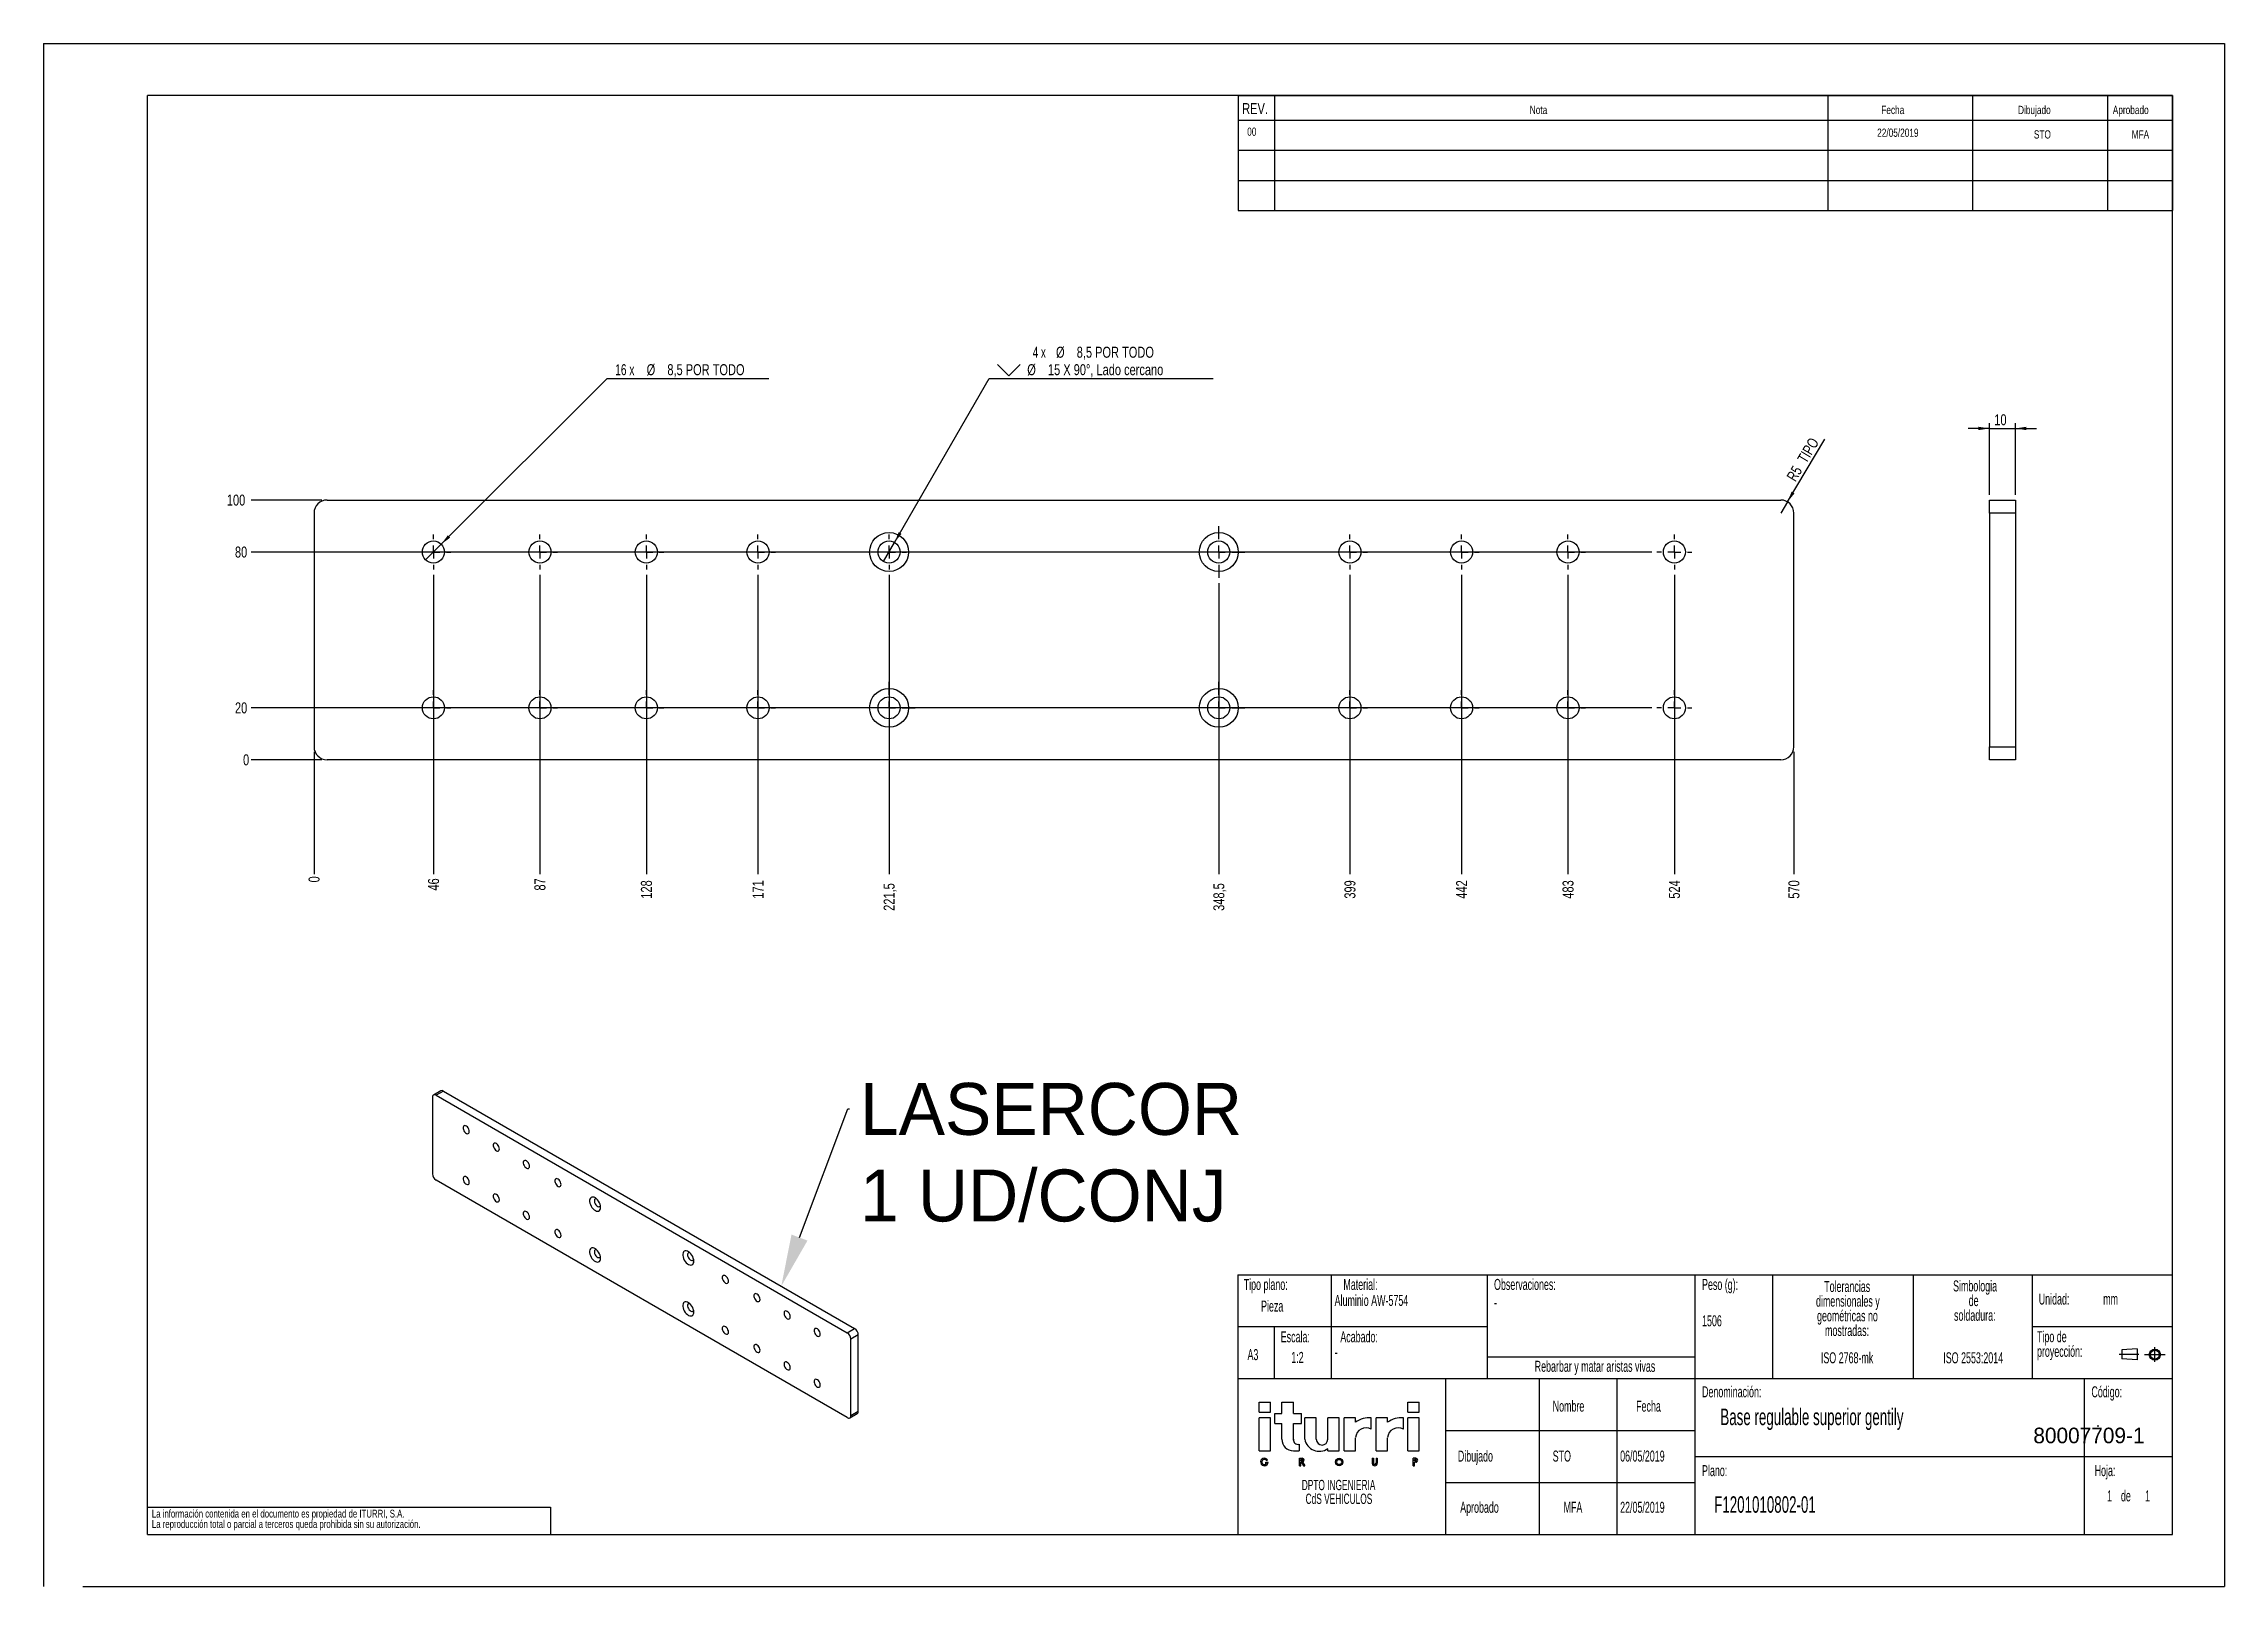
# Model space of a CAD drawing. Extents: x 0 to 1053, y 0 to 297.
# Drawn here: x 0 to 420, y 0 to 297 of the extents above; entities that cross this region are included whole.
import ezdxf
from ezdxf import colors
from ezdxf.entities.mleader import LeaderData, LeaderLine
from ezdxf.math import Vec2, Vec3

# ---------------------------------------------------------------- set-up
doc = ezdxf.new("R2010")
doc.units = 0
doc.linetypes.add('SLD-CENTRADA-TRAZOS-LARGOS', pattern=[19.05, 15.24, -1.27, 1.27, -1.27])
doc.linetypes.add('SLD-CONTINUA', pattern=[0])
doc.layers.get('0').update_dxf_attribs({"linetype": 'CONTINUOUS'})
doc.layers.add('FORMATO', color=7, linetype='SLD-CONTINUA')
doc.layers.add('SLD-0', color=179, linetype='SLD-CONTINUA')
doc.styles.add('SLDTEXTSTYLE0', font='TXT', dxfattribs={"width": 0.605})
doc.styles.add('SLDTEXTSTYLE1', font='TXT', dxfattribs={"width": 0.75})
doc.styles.add('SLDTEXTSTYLE2', font='TXT', dxfattribs={"width": 0.666667})
doc.styles.add('SLDTEXTSTYLE3', font='TXT', dxfattribs={"width": 0.6875})
doc.dimstyles.new('SLDDIMSTYLE0', dxfattribs={"dimtxt": 2.116667, "dimasz": 2.116667, "dimexe": 0, "dimexo": 0.0625, "dimgap": 0.529167, "dimtad": 0, "dimtih": 1, "dimtoh": 1, "dimdec": 0, "dimlfac": 2, "dimrnd": 1e-09, "dimdsep": 46, "dimtxsty": 'SLDTEXTSTYLE1', "dimblk1": 'NONE', "dimblk2": 'NONE', "dimsah": 1, "dimcen": 0.09, "dimadec": 0, "dimazin": 0, "dimtfac": 1, "dimtdec": 0, "dimtofl": 0, "dimtmove": 0, "dimatfit": 3, "dimldrblk": 'NONE', "dimfxl": 0, "dimtolj": 1, "dimtzin": 12, "dimarcsym": 0})
doc.dimstyles.new('SLDDIMSTYLE1', dxfattribs={"dimtxt": 2.116667, "dimasz": 2.116667, "dimexe": 0, "dimexo": 0.0625, "dimgap": 0.529167, "dimtad": 0, "dimtih": 1, "dimtoh": 1, "dimdec": 1, "dimlfac": 2, "dimrnd": 1e-09, "dimzin": 12, "dimdsep": 46, "dimtxsty": 'SLDTEXTSTYLE1', "dimblk1": 'NONE', "dimblk2": 'NONE', "dimsah": 1, "dimcen": 0.09, "dimadec": 0, "dimazin": 0, "dimtfac": 1, "dimtdec": 1, "dimtofl": 0, "dimtmove": 0, "dimatfit": 3, "dimldrblk": 'NONE', "dimfxl": 0, "dimtolj": 1, "dimtzin": 12, "dimarcsym": 0})
doc.dimstyles.new('SLDDIMSTYLE2', dxfattribs={"dimtxt": 2.116667, "dimasz": 2.116667, "dimexe": 0, "dimexo": 0.0625, "dimgap": 0.529167, "dimtad": 1, "dimdec": 1, "dimlfac": 2, "dimrnd": 1e-09, "dimzin": 12, "dimdsep": 46, "dimtxsty": 'SLDTEXTSTYLE1', "dimsah": 1, "dimcen": 0, "dimadec": 0, "dimazin": 0, "dimtfac": 1, "dimtdec": 1, "dimtofl": 0, "dimtmove": 0, "dimatfit": 3, "dimfxl": 0, "dimtolj": 1, "dimtzin": 12, "dimarcsym": 0})
doc.dimstyles.new('SLDDIMSTYLE3', dxfattribs={"dimtxt": 2.116667, "dimasz": 2.116667, "dimexe": 0, "dimexo": 0.0625, "dimgap": 0.529167, "dimtad": 0, "dimtih": 1, "dimtoh": 1, "dimdec": 1, "dimlfac": 2, "dimrnd": 1e-09, "dimzin": 12, "dimdsep": 46, "dimtxsty": 'SLDTEXTSTYLE1', "dimblk1": 'NONE', "dimsah": 1, "dimcen": 0, "dimadec": 0, "dimazin": 0, "dimtfac": 1, "dimtdec": 1, "dimtmove": 0, "dimatfit": 3, "dimldrblk": 'NONE', "dimfxl": 0, "dimtolj": 1, "dimtzin": 12, "dimarcsym": 0})
doc.dimstyles.new('SLDDIMSTYLE4', dxfattribs={"dimtxt": 2.116667, "dimasz": 2.116667, "dimexe": 0, "dimexo": 0.0625, "dimgap": 0.529167, "dimtad": 1, "dimdec": 1, "dimlfac": 2, "dimrnd": 1e-09, "dimzin": 12, "dimdsep": 46, "dimtxsty": 'SLDTEXTSTYLE1', "dimsah": 1, "dimcen": 0.09, "dimadec": 0, "dimazin": 0, "dimtfac": 1, "dimtdec": 1, "dimtmove": 0, "dimatfit": 0, "dimfxl": 0, "dimtolj": 1, "dimtzin": 12, "dimarcsym": 0})

msp = doc.modelspace()

# ---------------------------------------------------------------- texts
at = {"insert": (383.205, 30.551), "char_height": 3, "attachment_point": 1}
msp.add_mtext_dynamic_manual_height_columns('80007709-1', width=197.05927, gutter_width=175, heights=[0], dxfattribs=at)
at = {"layer": 'FORMATO', "style": 'SLDTEXTSTYLE1'}
for s, insert, char_height, attachment_point in [('REV.', (230.836, 285.552), 2.1167, 1), ('Nota', (286.224, 285.026), 1.5875, 1), ('Fecha', (353.926, 285.026), 1.5875, 1), ('Dibujado', (380.261, 285.026), 1.5875, 1), ('Aprobado', (398.51, 285.026), 1.5875, 1), ('00', (232.685, 280.842), 1.5875, 2), ('22/05/2019', (357.114, 280.647), 1.5875, 2), ('STO', (384.949, 280.321), 1.5875, 2), ('MFA', (403.824, 280.321), 1.5875, 2)]:
    msp.add_mtext(s, dxfattribs=dict(at, insert=insert, char_height=char_height, attachment_point=attachment_point))
at = {"layer": 'SLD-0', "style": 'SLDTEXTSTYLE0'}
for s, insert, char_height, attachment_point in [('Tipo plano:', (231.129, 59.181), 2.11667, 1), ('Tipo plano:', (231.129, 59.181), 2.11667, 1), ('Material:', (250.33, 59.181), 2.1167, 1), ('Material:', (250.33, 59.181), 2.1167, 1), ('Observaciones:', (279.339, 59.181), 2.11667, 1), ('Observaciones:', (279.339, 59.181), 2.11667, 1), ('Peso (g):', (319.403, 59.181), 2.1167, 1), ('Peso (g):', (319.403, 59.181), 2.1167, 1), ('Pieza', (234.473, 55.019), 2.1167, 1), ('Pieza', (234.473, 55.019), 2.1167, 1), ('Aluminio AW-5754', (248.635, 56.106), 2.11667, 1), ('Aluminio AW-5754', (248.635, 56.106), 2.11667, 1), ('Unidad:', (384.246, 56.371), 2.1167, 1), ('Unidad:', (384.246, 56.371), 2.1167, 1), ('mm', (396.662, 56.371), 2.1167, 1), ('mm', (396.662, 56.371), 2.1167, 1), ('-', (279.339, 55.718), 2.117, 1), ('-', (279.339, 55.718), 2.117, 1), ('1506', (319.403, 52.181), 2.1167, 1), ('1506', (319.403, 52.181), 2.1167, 1), ('Escala:', (238.263, 49.101), 2.1167, 1), ('Escala:', (238.263, 49.101), 2.1167, 1), ('Acabado:', (249.738, 49.101), 2.1167, 1), ('Acabado:', (249.738, 49.101), 2.1167, 1), ('A3', (231.859, 45.674), 2.1167, 1), ('A3', (231.859, 45.674), 2.1167, 1), ('1:2', (240.29, 45.135), 2.1167, 1), ('1:2', (240.29, 45.135), 2.1167, 1), ('-', (248.635, 46.176), 2.117, 1), ('-', (248.635, 46.176), 2.117, 1), ('Rebarbar y matar aristas vivas', (298.785, 43.424), 2.11667, 2), ('Rebarbar y matar aristas vivas', (298.785, 43.424), 2.11667, 2), ('ISO 2768-mk', (347.337, 45.06), 2.11667, 2), ('ISO 2768-mk', (347.337, 45.06), 2.11667, 2), ('ISO 2553:2014', (371.625, 45.06), 2.11667, 2), ('ISO 2553:2014', (371.625, 45.06), 2.11667, 2), ('Denominación:', (319.403, 38.514), 2.11667, 1), ('Denominación:', (319.403, 38.514), 2.11667, 1), ('Código:', (394.398, 38.514), 2.1167, 1), ('Código:', (394.398, 38.514), 2.1167, 1), ('Nombre', (290.638, 35.755), 2.1167, 1), ('Nombre', (290.638, 35.755), 2.1167, 1), ('Fecha', (306.708, 35.755), 2.1167, 1), ('Fecha', (306.708, 35.755), 2.1167, 1), ('Base regulable superior gentily', (322.93, 34.217), 3.175, 1), ('Base regulable superior gentily', (322.93, 34.217), 3.175, 1), ('-', (395.38, 32.193), 2.117, 1), ('-', (395.38, 32.193), 2.117, 1), ('Dibujado', (272.373, 26.14), 2.1167, 1), ('Dibujado', (272.373, 26.14), 2.1167, 1), ('STO', (290.638, 26.14), 2.1167, 1), ('06/05/2019', (303.629, 26.14), 2.1167, 1), ('Plano:', (319.403, 23.338), 2.1167, 1), ('Plano:', (319.403, 23.338), 2.1167, 1), ('Hoja:', (395.014, 23.338), 2.1167, 1), ('Hoja:', (395.014, 23.338), 2.1167, 1), ('F1201010802-01', (321.739, 17.347), 3.175, 1), ('F1201010802-01', (321.739, 17.347), 3.175, 1), ('1', (397.413, 18.475), 2.117, 1), ('1', (397.413, 18.475), 2.117, 1), ('1', (397.413, 18.475), 2.117, 1), ('1', (397.413, 18.475), 2.117, 1), ('de', (400.078, 18.475), 2.1167, 1), ('de', (400.078, 18.475), 2.1167, 1), ('de', (400.078, 18.475), 2.1167, 1), ('de', (400.078, 18.475), 2.1167, 1), ('1', (404.731, 18.475), 2.117, 1), ('1', (404.731, 18.475), 2.117, 1), ('1', (404.731, 18.475), 2.117, 1), ('1', (404.731, 18.475), 2.117, 1), ('Aprobado', (272.825, 16.282), 2.1167, 1), ('Aprobado', (272.825, 16.282), 2.1167, 1), ('MFA', (292.735, 16.282), 2.1167, 1), ('22/05/2019', (303.629, 16.282), 2.1167, 1)]:
    msp.add_mtext(s, dxfattribs=dict(at, insert=insert, char_height=char_height, attachment_point=attachment_point))

# ---------------------------------------------------------------- blocks, each defined once
blk = doc.blocks.new('BLOQUE3')
at = {"color": 7, "linetype": 'SLD-CENTRADA-TRAZOS-LARGOS'}
for p, q in [((397.92, 130.06), (394.8, 130.06)), ((398.88, 130.02), (402.16, 130.02)), ((400.52, 128.85), (400.52, 131.19))]:
    blk.add_line(p, q, dxfattribs=at)
at = {"color": 7, "linetype": 'SLD-CONTINUA'}
for p, q in [((397.68, 130.95), (395.23, 130.77)), ((395.23, 130.77), (395.23, 129.34)), ((397.68, 130.95), (397.68, 129.16)), ((397.68, 129.16), (395.23, 129.34))]:
    blk.add_line(p, q, dxfattribs=at)
for radius in [0.892, 0.713]:
    blk.add_circle((400.52, 130.02), radius, dxfattribs=at)
blk = doc.blocks.new('SW_NOTE_0')
at = {"color": 0, "linetype": 'Continuous', "char_height": 1.3229, "attachment_point": 2, "style": 'SLDTEXTSTYLE0'}
for s, insert in [('DPTO INGENIERIA', (7.83, 1.71)), ('CdS VEHICULOS', (7.88, -0.06))]:
    blk.add_mtext(s, dxfattribs=dict(at, insert=insert))
blk = doc.blocks.new('BLOQUE1')
at = {"layer": 'SLD-0'}
for p, q in [((0, 13.93), (1.47, 13.93)), ((0, 12.64), (0, 13.93)), ((0, 12.64), (1.47, 12.64)), ((0, 7.68), (0, 11.91)), ((1.47, 11.91), (0, 11.91)), ((1.47, 12.64), (1.47, 13.93)), ((1.47, 7.68), (1.47, 11.91)), ((2.02, 12.46), (2.94, 12.46)), ((2.02, 11.17), (2.02, 12.46)), ((2.94, 12.46), (2.94, 13.93)), ((2.94, 13.93), (4.41, 13.93)), ((4.41, 12.46), (4.41, 13.93)), ((4.41, 12.46), (5.45, 12.46)), ((5.45, 11.17), (5.45, 12.46)), ((5.88, 9.15), (5.88, 11.91)), ((7.35, 11.91), (5.88, 11.91)), ((7.35, 9.15), (7.35, 11.91)), ((10.29, 11.91), (8.82, 11.91)), ((8.82, 9.15), (8.82, 11.91)), ((10.29, 7.68), (10.29, 11.91)), ((10.92, 7.68), (10.92, 11.91)), ((12.39, 11.91), (10.92, 11.91)), ((12.39, 11.35), (12.39, 11.91)), ((14.41, 10.44), (14.41, 11.91)), ((15.04, 7.68), (15.04, 11.91)), ((16.51, 11.91), (15.04, 11.91)), ((16.51, 11.35), (16.51, 11.91)), ((18.53, 10.44), (18.53, 11.91)), ((19.1, 13.93), (20.57, 13.93)), ((19.1, 12.64), (19.1, 13.93)), ((19.1, 12.64), (20.57, 12.64)), ((19.1, 7.68), (19.1, 11.91)), ((20.57, 11.91), (19.1, 11.91)), ((20.57, 12.64), (20.57, 13.93)), ((20.57, 7.68), (20.57, 11.91)), ((2.02, 11.17), (2.94, 11.17)), ((2.94, 9.15), (2.94, 11.17)), ((4.41, 11.17), (5.45, 11.17)), ((4.41, 9.03), (4.41, 11.17)), ((12.39, 7.68), (12.39, 9.36)), ((16.51, 7.68), (16.51, 9.36)), ((0.88, 6.21), (1.16, 6.21)), ((0.88, 6.06), (0.88, 6.21)), ((0.88, 6.06), (0.96, 6.06)), ((0.9, 6.49), (1.1, 6.49)), ((5.19, 5.76), (5.19, 6.72)), ((5.19, 6.72), (5.55, 6.72)), ((5.19, 5.76), (5.35, 5.76)), ((5.35, 6.41), (5.35, 6.57)), ((5.35, 6.57), (5.55, 6.57)), ((5.35, 6.41), (5.55, 6.41)), ((5.35, 6.26), (5.41, 6.26)), ((5.35, 5.76), (5.35, 6.26)), ((5.41, 6.26), (5.69, 5.76)), ((5.59, 6.26), (5.87, 5.76)), ((5.69, 5.76), (5.87, 5.76)), ((8.82, 7.68), (8.82, 7.95)), ((14.53, 6.72), (14.53, 6.08)), ((14.53, 6.72), (14.68, 6.72)), ((14.68, 6.72), (14.68, 6.08)), ((15.02, 6.72), (15.02, 6.08)), ((15.02, 6.72), (15.17, 6.72)), ((15.17, 6.72), (15.17, 6.08)), ((20.12, 6.72), (19.78, 6.72)), ((19.78, 5.76), (19.78, 6.72)), ((19.78, 5.76), (19.78, 6.72)), ((19.78, 5.76), (19.94, 5.76)), ((19.94, 6.37), (19.94, 6.57)), ((20.12, 6.57), (19.94, 6.57)), ((20.12, 6.37), (19.94, 6.37)), ((20.12, 6.22), (19.94, 6.22)), ((19.94, 5.76), (19.94, 6.22))]:
    blk.add_line(p, q, dxfattribs=at)
at = {"layer": 'SLD-0', "linetype": 'SLD-CONTINUA'}
for p, q in [((5.15, 8.52), (5.15, 7.68)), ((0, 7.68), (1.47, 7.68)), ((4.41, 7.68), (5.15, 7.68)), ((8.82, 7.68), (10.29, 7.68)), ((10.92, 7.68), (12.39, 7.68)), ((15.04, 7.68), (16.51, 7.68)), ((19.1, 7.68), (20.57, 7.68))]:
    blk.add_line(p, q, dxfattribs=at)
at = {"layer": 'SLD-0'}
for radius in [0.482, 0.328]:
    blk.add_circle((10.29, 6.24), radius, dxfattribs=at)
at = {"layer": 'SLD-0', "linetype": 'SLD-CONTINUA'}
for centre, radius, start, end in [((14.17, 8.86), 3.06, 85.3992, 125.479), ((18.29, 8.86), 3.06, 85.3992, 125.479), ((13.73, 9.29), 1.34, 59.3496, 176.82), ((17.85, 9.29), 1.34, 59.3496, 176.82)]:
    blk.add_arc(centre, radius, start, end, dxfattribs=at)
at = {"layer": 'SLD-0'}
for centre, radius, start, end in [((4.41, 9.15), 1.47, 180, 270), ((5, 9.09), 0.593, 174.1878, 284.1512), ((7.74, 9.52), 1.9, 191.0739, 304.4906), ((8.09, 9.15), 0.735, 180, 0), ((0.68, 6.24), 0.482, 30.8678, 356.7364), ((0.68, 6.24), 0.328, 48.9815, 326.3369), ((5.55, 6.49), 0.233, 278.4773, 90), ((5.55, 6.49), 0.0787, 270, 90), ((14.85, 6.08), 0.322, 180, 0), ((14.85, 6.08), 0.167, 180, 0), ((20.12, 6.47), 0.253, 270, 90), ((20.12, 6.47), 0.0982, 270, 90)]:
    blk.add_arc(centre, radius, start, end, dxfattribs=at)
at = {"color": 7, "linetype": 'Continuous'}
blk.add_blockref('SW_NOTE_0', (2.38, 2.24), dxfattribs=at)
blk = doc.blocks.new('SW_NOTE_1')
at = {"layer": 'SLD-0', "color": 0, "attachment_point": 2, "style": 'SLDTEXTSTYLE0'}
for s, insert, char_height in [('dimensionales y', (7.54, -0.09), 2.1167), ('Tolerancias', (7.41, 2.73), 2.1167), ('geométricas no', (7.46, -2.92), 2.1167), ('mostradas:', (7.38, -5.74), 2.117)]:
    blk.add_mtext(s, dxfattribs=dict(at, insert=insert, char_height=char_height))
blk = doc.blocks.new('SW_NOTE_2')
at = {"layer": 'SLD-0', "color": 0, "attachment_point": 1, "style": 'SLDTEXTSTYLE0'}
for s, insert, char_height in [('Tipo de', (0, 2.73), 2.117), ('proyección:', (0, -0.09), 2.1167)]:
    blk.add_mtext(s, dxfattribs=dict(at, insert=insert, char_height=char_height))
blk = doc.blocks.new('SW_NOTE_3')
at = {"layer": 'SLD-0', "color": 0, "char_height": 2.117, "attachment_point": 2, "style": 'SLDTEXTSTYLE0'}
for s, insert in [('Simbologia', (7.11, 2.73)), ('de', (6.84, -0.09)), ('soldadura:', (7.06, -2.92))]:
    blk.add_mtext(s, dxfattribs=dict(at, insert=insert))
blk = doc.blocks.new('SW_NOTE_4')
at = {"layer": 'SLD-0', "color": 0, "char_height": 1.5, "attachment_point": 1, "style": 'SLDTEXTSTYLE1'}
for s, insert in [('La información contenida en el documento es propiedad de ITURRI, S.A.', (0, 1.93)), ('La reproducción total o parcial a terceros queda prohibida sin su autorización.', (0, -0.07))]:
    blk.add_mtext(s, dxfattribs=dict(at, insert=insert))
blk = doc.blocks.new('SW_NOTE_5')
at = {"layer": 'SLD-0', "color": 0, "attachment_point": 2, "style": 'SLDTEXTSTYLE0'}
for s, insert, char_height in [('dimensionales y', (7.54, -0.09), 2.1167), ('Tolerancias', (7.41, 2.73), 2.1167), ('geométricas no', (7.46, -2.92), 2.1167), ('mostradas:', (7.38, -5.74), 2.117)]:
    blk.add_mtext(s, dxfattribs=dict(at, insert=insert, char_height=char_height))
blk = doc.blocks.new('SW_NOTE_6')
at = {"layer": 'SLD-0', "color": 0, "attachment_point": 1, "style": 'SLDTEXTSTYLE0'}
for s, insert, char_height in [('Tipo de', (0, 2.73), 2.117), ('proyección:', (0, -0.09), 2.1167)]:
    blk.add_mtext(s, dxfattribs=dict(at, insert=insert, char_height=char_height))
blk = doc.blocks.new('SW_NOTE_7')
at = {"layer": 'SLD-0', "color": 0, "char_height": 2.117, "attachment_point": 2, "style": 'SLDTEXTSTYLE0'}
for s, insert in [('Simbologia', (7.11, 2.73)), ('de', (6.84, -0.09)), ('soldadura:', (7.06, -2.92))]:
    blk.add_mtext(s, dxfattribs=dict(at, insert=insert))
blk = doc.blocks.new('SW_NOTE_8')
at = {"layer": 'SLD-0', "color": 0, "char_height": 1.5, "attachment_point": 1, "style": 'SLDTEXTSTYLE1'}
for s, insert in [('La información contenida en el documento es propiedad de ITURRI, S.A.', (0, 1.93)), ('La reproducción total o parcial a terceros queda prohibida sin su autorización.', (0, -0.07))]:
    blk.add_mtext(s, dxfattribs=dict(at, insert=insert))
blk = doc.blocks.new('_D')
at = {"layer": 'FORMATO', "color": 7}
blk.add_line((53.58, 159.13), (39.98, 159.13), dxfattribs=at)
at = {"layer": 'FORMATO', "color": 7, "insert": (38.41, 160.18), "char_height": 2.12, "attachment_point": 1, "style": 'SLDTEXTSTYLE1'}
blk.add_mtext('0', dxfattribs=at)
blk = doc.blocks.new('_NONE')
blk = doc.blocks.new('_D_1')
at = {"layer": 'FORMATO', "color": 7}
blk.add_line((309.7, 169.13), (39.98, 169.13), dxfattribs=at)
at = {"layer": 'FORMATO', "color": 7, "insert": (36.85, 170.18), "char_height": 2.117, "attachment_point": 1, "style": 'SLDTEXTSTYLE1'}
blk.add_mtext('20', dxfattribs=at)
blk = doc.blocks.new('_D_2')
at = {"layer": 'FORMATO', "color": 7}
blk.add_line((309.7, 199.13), (39.98, 199.13), dxfattribs=at)
at = {"layer": 'FORMATO', "color": 7, "insert": (36.85, 200.18), "char_height": 2.117, "attachment_point": 1, "style": 'SLDTEXTSTYLE1'}
blk.add_mtext('80', dxfattribs=at)
blk = doc.blocks.new('_D_3')
at = {"layer": 'FORMATO', "color": 7}
blk.add_line((53.58, 209.13), (39.98, 209.13), dxfattribs=at)
at = {"layer": 'FORMATO', "color": 7, "insert": (35.29, 210.18), "char_height": 2.117, "attachment_point": 1, "style": 'SLDTEXTSTYLE1'}
blk.add_mtext('100', dxfattribs=at)
blk = doc.blocks.new('_D_4')
at = {"layer": 'FORMATO', "color": 7}
blk.add_line((52.08, 160.63), (52.08, 137.08), dxfattribs=at)
at = {"layer": 'FORMATO', "color": 7, "insert": (51.03, 135.52), "char_height": 2.12, "attachment_point": 1, "rotation": 90, "style": 'SLDTEXTSTYLE1'}
blk.add_mtext('0', dxfattribs=at)
blk = doc.blocks.new('_D_5')
at = {"layer": 'FORMATO', "color": 7}
blk.add_line((75.08, 194.76), (75.08, 137.08), dxfattribs=at)
at = {"layer": 'FORMATO', "color": 7, "insert": (74.03, 133.95), "char_height": 2.117, "attachment_point": 1, "rotation": 90, "style": 'SLDTEXTSTYLE1'}
blk.add_mtext('46', dxfattribs=at)
blk = doc.blocks.new('_D_6')
at = {"layer": 'FORMATO', "color": 7}
blk.add_line((95.58, 194.76), (95.58, 137.08), dxfattribs=at)
at = {"layer": 'FORMATO', "color": 7, "insert": (94.53, 133.95), "char_height": 2.117, "attachment_point": 1, "rotation": 90, "style": 'SLDTEXTSTYLE1'}
blk.add_mtext('87', dxfattribs=at)
blk = doc.blocks.new('_D_7')
at = {"layer": 'FORMATO', "color": 7}
blk.add_line((116.08, 194.76), (116.08, 137.08), dxfattribs=at)
at = {"layer": 'FORMATO', "color": 7, "insert": (115.03, 132.39), "char_height": 2.117, "attachment_point": 1, "rotation": 90, "style": 'SLDTEXTSTYLE1'}
blk.add_mtext('128', dxfattribs=at)
blk = doc.blocks.new('_D_8')
at = {"layer": 'FORMATO', "color": 7}
blk.add_line((137.58, 194.76), (137.58, 137.08), dxfattribs=at)
at = {"layer": 'FORMATO', "color": 7, "insert": (136.53, 132.39), "char_height": 2.117, "attachment_point": 1, "rotation": 90, "style": 'SLDTEXTSTYLE1'}
blk.add_mtext('171', dxfattribs=at)
blk = doc.blocks.new('_D_9')
at = {"layer": 'FORMATO', "color": 7}
blk.add_line((162.83, 194.76), (162.83, 137.08), dxfattribs=at)
at = {"layer": 'FORMATO', "color": 7, "insert": (161.78, 130.05), "char_height": 2.117, "attachment_point": 1, "rotation": 90, "style": 'SLDTEXTSTYLE1'}
blk.add_mtext('221,5', dxfattribs=at)
blk = doc.blocks.new('_D_10')
at = {"layer": 'FORMATO', "color": 7}
blk.add_line((226.33, 193.13), (226.33, 137.08), dxfattribs=at)
at = {"layer": 'FORMATO', "color": 7, "insert": (225.28, 130.05), "char_height": 2.117, "attachment_point": 1, "rotation": 90, "style": 'SLDTEXTSTYLE1'}
blk.add_mtext('348,5', dxfattribs=at)
blk = doc.blocks.new('_D_11')
at = {"layer": 'FORMATO', "color": 7}
blk.add_line((251.58, 194.76), (251.58, 137.08), dxfattribs=at)
at = {"layer": 'FORMATO', "color": 7, "insert": (250.53, 132.39), "char_height": 2.117, "attachment_point": 1, "rotation": 90, "style": 'SLDTEXTSTYLE1'}
blk.add_mtext('399', dxfattribs=at)
blk = doc.blocks.new('_D_12')
at = {"layer": 'FORMATO', "color": 7}
blk.add_line((273.08, 194.76), (273.08, 137.08), dxfattribs=at)
at = {"layer": 'FORMATO', "color": 7, "insert": (272.03, 132.39), "char_height": 2.117, "attachment_point": 1, "rotation": 90, "style": 'SLDTEXTSTYLE1'}
blk.add_mtext('442', dxfattribs=at)
blk = doc.blocks.new('_D_13')
at = {"layer": 'FORMATO', "color": 7}
blk.add_line((293.58, 194.76), (293.58, 137.08), dxfattribs=at)
at = {"layer": 'FORMATO', "color": 7, "insert": (292.53, 132.39), "char_height": 2.117, "attachment_point": 1, "rotation": 90, "style": 'SLDTEXTSTYLE1'}
blk.add_mtext('483', dxfattribs=at)
blk = doc.blocks.new('_D_14')
at = {"layer": 'FORMATO', "color": 7}
blk.add_line((314.08, 194.76), (314.08, 137.08), dxfattribs=at)
at = {"layer": 'FORMATO', "color": 7, "insert": (313.03, 132.39), "char_height": 2.117, "attachment_point": 1, "rotation": 90, "style": 'SLDTEXTSTYLE1'}
blk.add_mtext('524', dxfattribs=at)
blk = doc.blocks.new('_D_15')
at = {"layer": 'FORMATO', "color": 7}
blk.add_line((337.08, 160.63), (337.08, 137.08), dxfattribs=at)
at = {"layer": 'FORMATO', "color": 7, "insert": (336.03, 132.39), "char_height": 2.117, "attachment_point": 1, "rotation": 90, "style": 'SLDTEXTSTYLE1'}
blk.add_mtext('570', dxfattribs=at)
blk = doc.blocks.new('_D_16')
at = {"layer": 'FORMATO', "color": 7}
for q in [(343.04, 220.84), (334.58, 206.63)]:
    blk.add_line((335.86, 208.78), q, dxfattribs=at)
blk.add_solid([(335.86, 208.78), (337.22, 210.43), (336.66, 210.76)], dxfattribs=at)
at = {"layer": 'FORMATO', "color": 7, "char_height": 2.117, "attachment_point": 1, "rotation": 59.2384, "style": 'SLDTEXTSTYLE1'}
for s, insert in [('TIPO', (337.66, 217.11)), ('R5', (335.58, 213.61))]:
    blk.add_mtext(s, dxfattribs=dict(at, insert=insert))
blk = doc.blocks.new('SW_SYMBOL_HOLE_SINK')
at = {"layer": 'FORMATO', "color": 0}
for p, q in [((0, 875), (800, 75)), ((800, 75), (1600, 875))]:
    blk.add_line(p, q, dxfattribs=at)
blk = doc.blocks.new('_D_17')
at = {"layer": 'FORMATO'}
for p, q in [((163.89, 200.97), (182.13, 232.56)), ((182.13, 232.56), (225.26, 232.56)), ((161.77, 197.29), (163.89, 200.97))]:
    blk.add_line(p, q, dxfattribs=at)
blk.add_solid([(163.89, 200.97), (165.23, 202.64), (164.67, 202.97)], dxfattribs=at)
at = {"layer": 'FORMATO', "xscale": 0.0027037109375, "yscale": 0.0027037109375, "zscale": 0.0027037109375}
blk.add_blockref('SW_SYMBOL_HOLE_SINK', (183.72, 232.86), dxfattribs=at)
at = {"layer": 'FORMATO', "attachment_point": 1}
for s, insert, char_height, style in [('%%c', (189.44, 235.29), 2.117, 'SLDTEXTSTYLE1'), ('4 x', (190.5, 238.65), 2.117, 'SLDTEXTSTYLE2'), ('15 X 90°, Lado cercano', (193.43, 235.29), 2.1167, 'SLDTEXTSTYLE1'), ('%%c', (194.98, 238.65), 2.117, 'SLDTEXTSTYLE1'), ('8,5 POR TODO', (198.97, 238.65), 2.1167, 'SLDTEXTSTYLE1')]:
    blk.add_mtext(s, dxfattribs=dict(at, insert=insert, char_height=char_height, style=style))
blk = doc.blocks.new('_D_18')
at = {"layer": 'FORMATO'}
for p, q in [((76.58, 200.63), (108.51, 232.56)), ((108.51, 232.56), (139.64, 232.56)), ((73.58, 197.63), (76.58, 200.63))]:
    blk.add_line(p, q, dxfattribs=at)
blk.add_solid([(76.58, 200.63), (78.31, 201.9), (77.85, 202.36)], dxfattribs=at)
at = {"layer": 'FORMATO', "attachment_point": 1}
for s, insert, char_height, style in [('16 x', (110.1, 235.29), 2.117, 'SLDTEXTSTYLE3'), ('%%c', (116.14, 235.29), 2.117, 'SLDTEXTSTYLE1'), ('8,5 POR TODO', (120.13, 235.29), 2.1167, 'SLDTEXTSTYLE1')]:
    blk.add_mtext(s, dxfattribs=dict(at, insert=insert, char_height=char_height, style=style))
blk = doc.blocks.new('SW_CENTERMARKSYMBOL_0')
at = {"layer": 'FORMATO', "color": 0}
for p, q in [((-2.5, 0), (-3.375, 0)), ((0, 0), (-1.25, 0)), ((0, 2.5), (0, 3.375)), ((0, 0), (0, 1.25)), ((0, 0), (0, -1.25)), ((0, 0), (1.25, 0)), ((2.5, 0), (3.375, 0)), ((0, -2.5), (0, -3.375))]:
    blk.add_line(p, q, dxfattribs=at)
blk = doc.blocks.new('SW_CENTERMARKSYMBOL_1')
at = {"layer": 'FORMATO', "color": 0}
for p, q in [((-2.5, 0), (-3.375, 0)), ((0, 0), (-1.25, 0)), ((0, 2.5), (0, 3.375)), ((0, 0), (0, 1.25)), ((0, 0), (0, -1.25)), ((0, 0), (1.25, 0)), ((2.5, 0), (3.375, 0)), ((0, -2.5), (0, -3.375))]:
    blk.add_line(p, q, dxfattribs=at)
blk = doc.blocks.new('SW_CENTERMARKSYMBOL_2')
at = {"layer": 'FORMATO', "color": 0}
for p, q in [((-2.5, 0), (-3.375, 0)), ((0, 0), (-1.25, 0)), ((0, 2.5), (0, 3.375)), ((0, 0), (0, 1.25)), ((0, 0), (0, -1.25)), ((0, 0), (1.25, 0)), ((2.5, 0), (3.375, 0)), ((0, -2.5), (0, -3.375))]:
    blk.add_line(p, q, dxfattribs=at)
blk = doc.blocks.new('SW_CENTERMARKSYMBOL_3')
at = {"layer": 'FORMATO', "color": 0}
for p, q in [((-2.5, 0), (-3.375, 0)), ((0, 0), (-1.25, 0)), ((0, 2.5), (0, 3.375)), ((0, 0), (0, 1.25)), ((0, 0), (0, -1.25)), ((0, 0), (1.25, 0)), ((2.5, 0), (3.375, 0)), ((0, -2.5), (0, -3.375))]:
    blk.add_line(p, q, dxfattribs=at)
blk = doc.blocks.new('SW_CENTERMARKSYMBOL_4')
at = {"layer": 'FORMATO', "color": 0}
for p, q in [((0, 2.5), (0, 5)), ((-2.5, 0), (-5, 0)), ((0, 0), (-1.25, 0)), ((0, 0), (0, 1.25)), ((0, 0), (0, -1.25)), ((0, 0), (1.25, 0)), ((2.5, 0), (5, 0)), ((0, -2.5), (0, -5))]:
    blk.add_line(p, q, dxfattribs=at)
blk = doc.blocks.new('SW_CENTERMARKSYMBOL_5')
at = {"layer": 'FORMATO', "color": 0}
for p, q in [((-2.5, 0), (-3.375, 0)), ((0, 0), (-1.25, 0)), ((0, 2.5), (0, 3.375)), ((0, 0), (0, 1.25)), ((0, 0), (0, -1.25)), ((0, 0), (1.25, 0)), ((2.5, 0), (3.375, 0)), ((0, -2.5), (0, -3.375))]:
    blk.add_line(p, q, dxfattribs=at)
blk = doc.blocks.new('SW_CENTERMARKSYMBOL_6')
at = {"layer": 'FORMATO', "color": 0}
for p, q in [((-2.5, 0), (-3.375, 0)), ((0, 0), (-1.25, 0)), ((0, 2.5), (0, 3.375)), ((0, 0), (0, 1.25)), ((0, 0), (0, -1.25)), ((0, 0), (1.25, 0)), ((2.5, 0), (3.375, 0)), ((0, -2.5), (0, -3.375))]:
    blk.add_line(p, q, dxfattribs=at)
blk = doc.blocks.new('SW_CENTERMARKSYMBOL_7')
at = {"layer": 'FORMATO', "color": 0}
for p, q in [((-2.5, 0), (-3.375, 0)), ((0, 0), (-1.25, 0)), ((0, 2.5), (0, 3.375)), ((0, 0), (0, 1.25)), ((0, 0), (0, -1.25)), ((0, 0), (1.25, 0)), ((2.5, 0), (3.375, 0)), ((0, -2.5), (0, -3.375))]:
    blk.add_line(p, q, dxfattribs=at)
blk = doc.blocks.new('SW_CENTERMARKSYMBOL_8')
at = {"layer": 'FORMATO', "color": 0}
for p, q in [((-2.5, 0), (-3.375, 0)), ((0, 0), (-1.25, 0)), ((0, 2.5), (0, 3.375)), ((0, 0), (0, 1.25)), ((0, 0), (0, -1.25)), ((0, 0), (1.25, 0)), ((2.5, 0), (3.375, 0)), ((0, -2.5), (0, -3.375))]:
    blk.add_line(p, q, dxfattribs=at)
blk = doc.blocks.new('SW_CENTERMARKSYMBOL_9')
at = {"layer": 'FORMATO', "color": 0}
for p, q in [((-2.5, 0), (-3.375, 0)), ((0, 0), (-1.25, 0)), ((0, 2.5), (0, 3.375)), ((0, 0), (0, 1.25)), ((0, 0), (0, -1.25)), ((0, 0), (1.25, 0)), ((2.5, 0), (3.375, 0)), ((0, -2.5), (0, -3.375))]:
    blk.add_line(p, q, dxfattribs=at)
blk = doc.blocks.new('SW_CENTERMARKSYMBOL_10')
at = {"layer": 'FORMATO', "color": 0}
for p, q in [((-2.5, 0), (-3.375, 0)), ((0, 0), (-1.25, 0)), ((0, 2.5), (0, 3.375)), ((0, 0), (0, 1.25)), ((0, 0), (0, -1.25)), ((0, 0), (1.25, 0)), ((2.5, 0), (3.375, 0)), ((0, -2.5), (0, -3.375))]:
    blk.add_line(p, q, dxfattribs=at)
blk = doc.blocks.new('SW_CENTERMARKSYMBOL_11')
at = {"layer": 'FORMATO', "color": 0}
for p, q in [((-2.5, 0), (-3.375, 0)), ((0, 0), (-1.25, 0)), ((0, 2.5), (0, 3.375)), ((0, 0), (0, 1.25)), ((0, 0), (0, -1.25)), ((0, 0), (1.25, 0)), ((2.5, 0), (3.375, 0)), ((0, -2.5), (0, -3.375))]:
    blk.add_line(p, q, dxfattribs=at)
blk = doc.blocks.new('SW_CENTERMARKSYMBOL_12')
at = {"layer": 'FORMATO', "color": 0}
for p, q in [((-2.5, 0), (-3.375, 0)), ((0, 0), (-1.25, 0)), ((0, 2.5), (0, 3.375)), ((0, 0), (0, 1.25)), ((0, 0), (0, -1.25)), ((0, 0), (1.25, 0)), ((2.5, 0), (3.375, 0)), ((0, -2.5), (0, -3.375))]:
    blk.add_line(p, q, dxfattribs=at)
blk = doc.blocks.new('SW_CENTERMARKSYMBOL_13')
at = {"layer": 'FORMATO', "color": 0}
for p, q in [((-2.5, 0), (-3.375, 0)), ((0, 0), (-1.25, 0)), ((0, 2.5), (0, 3.375)), ((0, 0), (0, 1.25)), ((0, 0), (0, -1.25)), ((0, 0), (1.25, 0)), ((2.5, 0), (3.375, 0)), ((0, -2.5), (0, -3.375))]:
    blk.add_line(p, q, dxfattribs=at)
blk = doc.blocks.new('SW_CENTERMARKSYMBOL_14')
at = {"layer": 'FORMATO', "color": 0}
for p, q in [((0, 2.5), (0, 5)), ((-2.5, 0), (-5, 0)), ((0, 0), (-1.25, 0)), ((0, 0), (0, 1.25)), ((0, 0), (0, -1.25)), ((0, 0), (1.25, 0)), ((2.5, 0), (5, 0)), ((0, -2.5), (0, -5))]:
    blk.add_line(p, q, dxfattribs=at)
blk = doc.blocks.new('SW_CENTERMARKSYMBOL_15')
at = {"layer": 'FORMATO', "color": 0}
for p, q in [((0, 2.5), (0, 5)), ((-2.5, 0), (-5, 0)), ((0, 0), (-1.25, 0)), ((0, 0), (0, 1.25)), ((0, 0), (0, -1.25)), ((0, 0), (1.25, 0)), ((2.5, 0), (5, 0)), ((0, -2.5), (0, -5))]:
    blk.add_line(p, q, dxfattribs=at)
blk = doc.blocks.new('SW_CENTERMARKSYMBOL_16')
at = {"layer": 'FORMATO', "color": 0}
for p, q in [((-2.5, 0), (-3.375, 0)), ((0, 0), (-1.25, 0)), ((0, 2.5), (0, 3.375)), ((0, 0), (0, 1.25)), ((0, 0), (0, -1.25)), ((0, 0), (1.25, 0)), ((2.5, 0), (3.375, 0)), ((0, -2.5), (0, -3.375))]:
    blk.add_line(p, q, dxfattribs=at)
blk = doc.blocks.new('SW_CENTERMARKSYMBOL_17')
at = {"layer": 'FORMATO', "color": 0}
for p, q in [((-2.5, 0), (-3.375, 0)), ((0, 0), (-1.25, 0)), ((0, 2.5), (0, 3.375)), ((0, 0), (0, 1.25)), ((0, 0), (0, -1.25)), ((0, 0), (1.25, 0)), ((2.5, 0), (3.375, 0)), ((0, -2.5), (0, -3.375))]:
    blk.add_line(p, q, dxfattribs=at)
blk = doc.blocks.new('SW_CENTERMARKSYMBOL_18')
at = {"layer": 'FORMATO', "color": 0}
for p, q in [((-2.5, 0), (-3.375, 0)), ((0, 0), (-1.25, 0)), ((0, 2.5), (0, 3.375)), ((0, 0), (0, 1.25)), ((0, 0), (0, -1.25)), ((0, 0), (1.25, 0)), ((2.5, 0), (3.375, 0)), ((0, -2.5), (0, -3.375))]:
    blk.add_line(p, q, dxfattribs=at)
blk = doc.blocks.new('SW_CENTERMARKSYMBOL_19')
at = {"layer": 'FORMATO', "color": 0}
for p, q in [((-2.5, 0), (-3.375, 0)), ((0, 0), (-1.25, 0)), ((0, 2.5), (0, 3.375)), ((0, 0), (0, 1.25)), ((0, 0), (0, -1.25)), ((0, 0), (1.25, 0)), ((2.5, 0), (3.375, 0)), ((0, -2.5), (0, -3.375))]:
    blk.add_line(p, q, dxfattribs=at)
blk = doc.blocks.new('_D_19')
at = {"layer": 'FORMATO', "color": 7}
for p, q in [((374.75, 222.92), (370.68, 222.92)), ((374.75, 210.13), (374.75, 223.92)), ((374.75, 222.92), (379.75, 222.92)), ((379.75, 210.13), (379.75, 223.92)), ((379.75, 222.92), (383.82, 222.92))]:
    blk.add_line(p, q, dxfattribs=at)
for points in [[(374.75, 222.92), (372.64, 223.24), (372.64, 222.59)], [(379.75, 222.92), (381.87, 222.59), (381.87, 223.24)]]:
    blk.add_solid(points, dxfattribs=at)
at = {"layer": 'FORMATO', "color": 7, "insert": (375.69, 225.65), "char_height": 2.117, "attachment_point": 1, "style": 'SLDTEXTSTYLE1'}
blk.add_mtext('10', dxfattribs=at)

# ---------------------------------------------------------------- dimensions: what is measured, and where the dimension line sits
at = {"layer": 'FORMATO'}
for p1, p2, text, picture, middle in [((73.577, 197.627), (76.582, 200.633), '16 x <> POR TODO\\P', '_D_18', (124.868, 234.244)), ((161.767, 197.29), (163.892, 200.97), '4 x <> POR TODO\\P{\\fGDT;w}%%c 15 X 90°, Lado cercano', '_D_17', (204.49, 235.926))]:
    dim = msp.add_diameter_dim_2p(p1=p1, p2=p2, text=text, dimstyle='SLDDIMSTYLE3', dxfattribs=at)
    dim.commit()
    dim.dimension.update_dxf_attribs({"geometry": picture, "text_midpoint": middle, "dimtype": 163})
at = {"layer": 'FORMATO', "color": 7}
dim = msp.add_radius_dim(center=(334.58, 206.63), mpoint=(335.858, 208.778), text='<> TIPO', dimstyle='SLDDIMSTYLE2', dxfattribs=at)
dim.commit()
dim.dimension.update_dxf_attribs({"geometry": '_D_16', "text_midpoint": (340.535, 216.635), "dimtype": 164})
dim = msp.add_linear_dim(base=(379.754, 222.917), p1=(374.754, 209.13), p2=(379.754, 209.13), dimstyle='SLDDIMSTYLE4', dxfattribs=at)
dim.commit()
dim.dimension.update_dxf_attribs({"geometry": '_D_19', "text_midpoint": (377.254, 222.917), "dimtype": 160})
for feature_location, offset, dtype, origin, dimstyle, picture, middle in [((54.58, 209.13), (-14.602, 0), 0, (54.58, 159.13), 'SLDDIMSTYLE1', '_D_3', (37.631, 209.13)), ((310.705, 199.13), (-270.727, 0), 0, (54.58, 159.13), 'SLDDIMSTYLE1', '_D_2', (38.413, 199.13)), ((75.08, 195.755), (0, -58.673), 1, (52.08, 161.63), 'SLDDIMSTYLE1', '_D_5', (75.08, 135.518)), ((95.58, 195.755), (0, -58.673), 1, (52.08, 161.63), 'SLDDIMSTYLE1', '_D_6', (95.58, 135.518)), ((116.08, 195.755), (0, -58.673), 1, (52.08, 161.63), 'SLDDIMSTYLE1', '_D_7', (116.08, 134.736)), ((137.58, 195.755), (0, -58.673), 1, (52.08, 161.63), 'SLDDIMSTYLE1', '_D_8', (137.58, 134.736)), ((162.83, 195.755), (0, -58.673), 1, (52.08, 161.63), 'SLDDIMSTYLE1', '_D_9', (162.83, 133.564)), ((251.58, 195.755), (0, -58.673), 1, (52.08, 161.63), 'SLDDIMSTYLE1', '_D_11', (251.58, 134.736)), ((273.08, 195.755), (0, -58.673), 1, (52.08, 161.63), 'SLDDIMSTYLE1', '_D_12', (273.08, 134.736)), ((293.58, 195.755), (0, -58.673), 1, (52.08, 161.63), 'SLDDIMSTYLE1', '_D_13', (293.58, 134.736)), ((314.08, 195.755), (0, -58.673), 1, (52.08, 161.63), 'SLDDIMSTYLE1', '_D_14', (314.08, 134.736)), ((226.33, 194.13), (0, -57.048), 1, (52.08, 161.63), 'SLDDIMSTYLE1', '_D_10', (226.33, 133.564)), ((310.705, 169.13), (-270.727, 0), 0, (54.58, 159.13), 'SLDDIMSTYLE1', '_D_1', (38.413, 169.13)), ((54.579775119, 159.130006197), (-14.602495271, 0), 0, (54.579775119, 159.130006197), 'SLDDIMSTYLE0', '_D', (39.195289086, 159.130006197)), ((52.079775119, 161.630006197), (0, -24.548196241), 1, (52.079775119, 161.630006197), 'SLDDIMSTYLE0', '_D_4', (52.079775119, 136.299819194)), ((337.08, 161.63), (0, -24.548), 1, (52.08, 161.63), 'SLDDIMSTYLE1', '_D_15', (337.08, 134.736))]:
    dim = msp.add_ordinate_dim(feature_location=feature_location, offset=offset, dtype=dtype, origin=origin, dimstyle=dimstyle, dxfattribs=at)
    dim.commit()
    dim.dimension.update_dxf_attribs({"geometry": picture, "text_midpoint": middle})

# ---------------------------------------------------------------- linework, layer by layer
at = {"color": 7, "linetype": 'SLD-CONTINUA'}
for p, q in [((0, 297), (420, 297)), ((0, 297), (0, -0.001)), ((420, 297), (420, 0)), ((410, 287), (20, 287)), ((20, 10), (20, 287)), ((410, 10), (410, 287)), ((52.08, 206.63), (52.08, 161.63)), ((54.58, 209.13), (334.58, 209.13)), ((337.08, 161.63), (337.08, 206.63)), ((374.754, 209.13), (379.754, 209.13)), ((374.754, 206.63), (374.754, 209.13)), ((379.754, 206.63), (374.754, 206.63)), ((374.754, 206.63), (374.754, 161.63)), ((379.754, 209.13), (379.754, 206.63)), ((379.754, 206.63), (379.754, 161.63)), ((374.754, 161.63), (379.754, 161.63)), ((374.754, 159.13), (374.754, 161.63)), ((379.754, 161.63), (379.754, 159.13)), ((334.58, 159.13), (54.58, 159.13)), ((379.754, 159.13), (374.754, 159.13)), ((74.881, 94.124), (74.881, 79.427)), ((76.502, 95.399), (75.088, 94.582)), ((77.002, 95.349), (75.588, 94.533)), ((75.588, 94.533), (154.784, 48.814)), ((77.002, 95.349), (156.198, 49.63)), ((154.784, 32.483), (75.588, 78.202)), ((230, 60), (410, 60)), ((230, 60), (230, 10)), ((154.784, 48.814), (156.198, 49.63)), ((156.905, 48.406), (155.491, 47.589)), ((155.491, 32.891), (155.491, 47.589)), ((156.905, 33.708), (156.905, 48.406)), ((155.491, 32.891), (156.905, 33.708)), ((155.284, 32.434), (156.698, 33.25)), ((20, 10), (410, 10)), ((7.531, 0), (420, 0))]:
    msp.add_line(p, q, dxfattribs=at)
at = {"color": 7, "linetype": 'SLD-CONTINUA', "flags": 128}
for points in [[(81.987, 87.572), (81.961, 87.792), (81.883, 88.024), (81.761, 88.246), (81.606, 88.439), (81.431, 88.586), (81.253, 88.673), (81.086, 88.694), (80.946, 88.646), (80.845, 88.533), (80.792, 88.366), (80.792, 88.159), (80.845, 87.931), (80.946, 87.702), (81.086, 87.492), (81.253, 87.32), (81.431, 87.201), (81.606, 87.147), (81.761, 87.16), (81.883, 87.242), (81.961, 87.383), (81.987, 87.572)], [(87.786, 84.225), (87.759, 84.445), (87.681, 84.676), (87.559, 84.898), (87.404, 85.091), (87.23, 85.238), (87.051, 85.326), (86.884, 85.347), (86.744, 85.299), (86.643, 85.186), (86.59, 85.019), (86.59, 84.812), (86.643, 84.584), (86.744, 84.354), (86.884, 84.144), (87.051, 83.973), (87.23, 83.854), (87.404, 83.799), (87.559, 83.813), (87.681, 83.894), (87.759, 84.036), (87.786, 84.225)], [(93.584, 80.878), (93.557, 81.098), (93.48, 81.329), (93.358, 81.551), (93.203, 81.744), (93.028, 81.891), (92.849, 81.979), (92.682, 81.999), (92.542, 81.951), (92.441, 81.839), (92.389, 81.671), (92.389, 81.464), (92.441, 81.236), (92.542, 81.007), (92.682, 80.797), (92.849, 80.625), (93.028, 80.507), (93.203, 80.452), (93.358, 80.466), (93.48, 80.547), (93.557, 80.689), (93.584, 80.878)], [(81.987, 77.774), (81.961, 77.994), (81.883, 78.225), (81.761, 78.447), (81.606, 78.64), (81.431, 78.787), (81.253, 78.875), (81.086, 78.895), (80.946, 78.847), (80.845, 78.735), (80.792, 78.567), (80.792, 78.361), (80.845, 78.132), (80.946, 77.903), (81.086, 77.693), (81.253, 77.521), (81.431, 77.403), (81.606, 77.348), (81.761, 77.362), (81.883, 77.443), (81.961, 77.585), (81.987, 77.774)], [(99.665, 77.367), (99.638, 77.587), (99.561, 77.819), (99.439, 78.041), (99.284, 78.234), (99.109, 78.38), (98.93, 78.468), (98.764, 78.489), (98.624, 78.441), (98.523, 78.328), (98.47, 78.161), (98.47, 77.954), (98.523, 77.726), (98.624, 77.497), (98.764, 77.287), (98.93, 77.115), (99.109, 76.996), (99.284, 76.941), (99.439, 76.955), (99.561, 77.037), (99.638, 77.178), (99.665, 77.367)], [(87.786, 74.427), (87.759, 74.647), (87.681, 74.878), (87.559, 75.1), (87.404, 75.293), (87.23, 75.44), (87.051, 75.527), (86.884, 75.548), (86.744, 75.5), (86.643, 75.387), (86.59, 75.22), (86.59, 75.013), (86.643, 74.785), (86.744, 74.556), (86.884, 74.346), (87.051, 74.174), (87.23, 74.056), (87.404, 74.001), (87.559, 74.015), (87.681, 74.096), (87.759, 74.237), (87.786, 74.427)], [(93.584, 71.079), (93.557, 71.299), (93.48, 71.531), (93.358, 71.753), (93.203, 71.946), (93.028, 72.093), (92.849, 72.18), (92.682, 72.201), (92.542, 72.153), (92.441, 72.04), (92.389, 71.873), (92.389, 71.666), (92.441, 71.438), (92.542, 71.209), (92.682, 70.999), (92.849, 70.827), (93.028, 70.708), (93.203, 70.653), (93.358, 70.667), (93.48, 70.749), (93.557, 70.89), (93.584, 71.079)], [(107.267, 72.979), (107.242, 73.257), (107.169, 73.55), (107.05, 73.845), (106.893, 74.129), (106.703, 74.387), (106.49, 74.608), (106.263, 74.781), (106.034, 74.899), (105.813, 74.956), (105.611, 74.949), (105.436, 74.878), (105.297, 74.748), (105.201, 74.563), (105.151, 74.333), (105.151, 74.068), (105.201, 73.781), (105.297, 73.485), (105.436, 73.194), (105.611, 72.921), (105.813, 72.68), (106.034, 72.482), (106.263, 72.335), (106.49, 72.247), (106.703, 72.222), (106.893, 72.261), (107.05, 72.363), (107.169, 72.521), (107.242, 72.73), (107.267, 72.979)], [(106.469, 74.626), (106.365, 74.631), (106.225, 74.583), (106.124, 74.47), (106.071, 74.303), (106.071, 74.096), (106.124, 73.868), (106.225, 73.639), (106.365, 73.429), (106.532, 73.257), (106.71, 73.139), (106.885, 73.084), (107.04, 73.098), (107.162, 73.179), (107.233, 73.302)], [(99.665, 67.569), (99.638, 67.789), (99.561, 68.02), (99.439, 68.242), (99.284, 68.435), (99.109, 68.582), (98.93, 68.67), (98.764, 68.69), (98.624, 68.642), (98.523, 68.53), (98.47, 68.362), (98.47, 68.155), (98.523, 67.927), (98.624, 67.698), (98.764, 67.488), (98.93, 67.316), (99.109, 67.198), (99.284, 67.143), (99.439, 67.157), (99.561, 67.238), (99.638, 67.38), (99.665, 67.569)], [(107.267, 63.181), (107.242, 63.458), (107.169, 63.751), (107.05, 64.047), (106.893, 64.33), (106.703, 64.588), (106.49, 64.809), (106.263, 64.983), (106.034, 65.101), (105.813, 65.157), (105.611, 65.15), (105.436, 65.08), (105.297, 64.949), (105.201, 64.764), (105.151, 64.534), (105.151, 64.269), (105.201, 63.982), (105.297, 63.686), (105.436, 63.395), (105.611, 63.123), (105.813, 62.882), (106.034, 62.683), (106.263, 62.537), (106.49, 62.449), (106.703, 62.424), (106.893, 62.463), (107.05, 62.564), (107.169, 62.723), (107.242, 62.932), (107.267, 63.181)], [(106.469, 64.828), (106.365, 64.833), (106.225, 64.785), (106.124, 64.672), (106.071, 64.505), (106.071, 64.298), (106.124, 64.07), (106.225, 63.841), (106.365, 63.631), (106.532, 63.459), (106.71, 63.34), (106.885, 63.285), (107.04, 63.299), (107.162, 63.381), (107.233, 63.503)], [(125.227, 62.611), (125.202, 62.888), (125.129, 63.182), (125.011, 63.477), (124.853, 63.76), (124.663, 64.018), (124.45, 64.239), (124.224, 64.413), (123.995, 64.531), (123.774, 64.587), (123.571, 64.58), (123.396, 64.51), (123.258, 64.379), (123.161, 64.194), (123.112, 63.964), (123.112, 63.699), (123.161, 63.412), (123.258, 63.116), (123.396, 62.825), (123.571, 62.553), (123.774, 62.312), (123.995, 62.113), (124.224, 61.967), (124.45, 61.879), (124.663, 61.854), (124.853, 61.893), (125.011, 61.994), (125.129, 62.153), (125.202, 62.362), (125.227, 62.611)], [(124.429, 64.258), (124.325, 64.263), (124.185, 64.215), (124.085, 64.102), (124.032, 63.935), (124.032, 63.728), (124.085, 63.5), (124.185, 63.271), (124.325, 63.061), (124.492, 62.889), (124.671, 62.77), (124.846, 62.715), (125.001, 62.729), (125.123, 62.811), (125.194, 62.933)], [(131.909, 58.753), (131.883, 58.973), (131.805, 59.204), (131.683, 59.426), (131.528, 59.619), (131.353, 59.766), (131.174, 59.854), (131.008, 59.875), (130.868, 59.827), (130.767, 59.714), (130.714, 59.547), (130.714, 59.34), (130.767, 59.112), (130.868, 58.882), (131.008, 58.673), (131.174, 58.501), (131.353, 58.382), (131.528, 58.327), (131.683, 58.341), (131.805, 58.422), (131.883, 58.564), (131.909, 58.753)], [(125.227, 52.812), (125.202, 53.09), (125.129, 53.383), (125.011, 53.678), (124.853, 53.962), (124.663, 54.22), (124.45, 54.441), (124.224, 54.614), (123.995, 54.732), (123.774, 54.789), (123.571, 54.782), (123.396, 54.711), (123.258, 54.581), (123.161, 54.396), (123.112, 54.166), (123.112, 53.901), (123.161, 53.614), (123.258, 53.318), (123.396, 53.027), (123.571, 52.754), (123.774, 52.513), (123.995, 52.315), (124.224, 52.168), (124.45, 52.081), (124.663, 52.056), (124.853, 52.095), (125.011, 52.196), (125.129, 52.355), (125.202, 52.563), (125.227, 52.812)], [(137.99, 55.243), (137.964, 55.463), (137.886, 55.694), (137.764, 55.916), (137.609, 56.109), (137.434, 56.256), (137.256, 56.343), (137.089, 56.364), (136.949, 56.316), (136.848, 56.203), (136.795, 56.036), (136.795, 55.829), (136.848, 55.601), (136.949, 55.372), (137.089, 55.162), (137.256, 54.99), (137.434, 54.872), (137.609, 54.817), (137.764, 54.831), (137.886, 54.912), (137.964, 55.053), (137.99, 55.243)], [(124.429, 54.459), (124.325, 54.464), (124.185, 54.416), (124.085, 54.304), (124.032, 54.136), (124.032, 53.93), (124.085, 53.701), (124.185, 53.472), (124.325, 53.262), (124.492, 53.09), (124.671, 52.972), (124.846, 52.917), (125.001, 52.931), (125.123, 53.012), (125.194, 53.135)], [(143.789, 51.895), (143.762, 52.115), (143.684, 52.347), (143.562, 52.569), (143.407, 52.762), (143.232, 52.909), (143.054, 52.996), (142.887, 53.017), (142.747, 52.969), (142.646, 52.856), (142.593, 52.689), (142.593, 52.482), (142.646, 52.254), (142.747, 52.025), (142.887, 51.815), (143.054, 51.643), (143.232, 51.524), (143.407, 51.469), (143.562, 51.483), (143.684, 51.565), (143.762, 51.706), (143.789, 51.895)], [(131.909, 48.955), (131.883, 49.175), (131.805, 49.406), (131.683, 49.628), (131.528, 49.821), (131.353, 49.968), (131.174, 50.056), (131.008, 50.076), (130.868, 50.028), (130.767, 49.915), (130.714, 49.748), (130.714, 49.541), (130.767, 49.313), (130.868, 49.084), (131.008, 48.874), (131.174, 48.702), (131.353, 48.584), (131.528, 48.529), (131.683, 48.543), (131.805, 48.624), (131.883, 48.766), (131.909, 48.955)], [(137.99, 45.444), (137.964, 45.664), (137.886, 45.895), (137.764, 46.117), (137.609, 46.31), (137.434, 46.457), (137.256, 46.545), (137.089, 46.566), (136.949, 46.518), (136.848, 46.405), (136.795, 46.238), (136.795, 46.031), (136.848, 45.803), (136.949, 45.573), (137.089, 45.364), (137.256, 45.192), (137.434, 45.073), (137.609, 45.018), (137.764, 45.032), (137.886, 45.113), (137.964, 45.255), (137.99, 45.444)], [(149.587, 48.548), (149.56, 48.768), (149.482, 48.999), (149.361, 49.221), (149.205, 49.414), (149.031, 49.561), (148.852, 49.649), (148.685, 49.67), (148.545, 49.621), (148.444, 49.509), (148.392, 49.342), (148.392, 49.135), (148.444, 48.907), (148.545, 48.677), (148.685, 48.467), (148.852, 48.296), (149.031, 48.177), (149.205, 48.122), (149.361, 48.136), (149.482, 48.217), (149.56, 48.359), (149.587, 48.548)], [(143.789, 42.097), (143.762, 42.317), (143.684, 42.548), (143.562, 42.77), (143.407, 42.963), (143.232, 43.11), (143.054, 43.198), (142.887, 43.218), (142.747, 43.17), (142.646, 43.058), (142.593, 42.89), (142.593, 42.683), (142.646, 42.455), (142.747, 42.226), (142.887, 42.016), (143.054, 41.844), (143.232, 41.726), (143.407, 41.671), (143.562, 41.685), (143.684, 41.766), (143.762, 41.908), (143.789, 42.097)], [(149.587, 38.75), (149.56, 38.97), (149.482, 39.201), (149.361, 39.423), (149.205, 39.616), (149.031, 39.763), (148.852, 39.85), (148.685, 39.871), (148.545, 39.823), (148.444, 39.71), (148.392, 39.543), (148.392, 39.336), (148.444, 39.108), (148.545, 38.879), (148.685, 38.669), (148.852, 38.497), (149.031, 38.379), (149.205, 38.324), (149.361, 38.338), (149.482, 38.419), (149.56, 38.56), (149.587, 38.75)]]:
    msp.add_lwpolyline(points, dxfattribs=at)
at = {"color": 7, "linetype": 'SLD-CONTINUA'}
for centre, radius in [((162.83, 199.13), 3.75), ((226.33, 199.13), 3.75), ((75.08, 199.13), 2.125), ((95.58, 199.13), 2.125), ((116.08, 199.13), 2.125), ((137.58, 199.13), 2.125), ((162.83, 199.13), 2.125), ((226.33, 199.13), 2.125), ((251.58, 199.13), 2.125), ((273.08, 199.13), 2.125), ((293.58, 199.13), 2.125), ((314.08, 199.13), 2.125), ((162.83, 169.13), 3.75), ((226.33, 169.13), 3.75), ((75.08, 169.13), 2.125), ((95.58, 169.13), 2.125), ((116.08, 169.13), 2.125), ((137.58, 169.13), 2.125), ((162.83, 169.13), 2.125), ((226.33, 169.13), 2.125), ((251.58, 169.13), 2.125), ((273.08, 169.13), 2.125), ((293.58, 169.13), 2.125), ((314.08, 169.13), 2.125)]:
    msp.add_circle(centre, radius, dxfattribs=at)
for centre, radius, start, end in [((54.58, 206.63), 2.5, 90, 180), ((334.58, 206.63), 2.5, 0, 90), ((54.58, 161.63), 2.5, 180, 270), ((334.58, 161.63), 2.5, 270, 0), ((75.312, 94.194), 0.437, 50.79665, 189.21418), ((76.709, 94.94), 0.503, 54.38226, 114.30744), ((76.416, 79.497), 1.537, 182.60542, 237.39455), ((153.956, 47.519), 1.537, 2.60542, 57.39455), ((155.37, 48.336), 1.537, 2.60542, 57.39455), ((156.437, 33.644), 0.473, 303.56288, 7.74922), ((155.06, 32.822), 0.437, 230.79665, 9.21418)]:
    msp.add_arc(centre, radius, start, end, dxfattribs=at)
at = {"layer": 'FORMATO'}
for p, q in [((230.091, 287), (410, 287)), ((230.091, 287), (230.091, 264.866)), ((237.034, 287), (237.034, 264.866)), ((343.657, 287), (343.657, 264.866)), ((371.462, 287), (371.462, 264.866)), ((397.513, 287), (397.513, 264.866)), ((410, 287), (410, 264.866)), ((230.091, 282.266), (410, 282.266)), ((230.091, 276.466), (410, 276.466)), ((230.091, 270.666), (410, 270.666)), ((230.091, 264.866), (410, 264.866))]:
    msp.add_line(p, q, dxfattribs=at)
at = {"layer": 'SLD-0'}
for p, q in [((248, 60), (248, 40)), ((278, 60), (278, 40)), ((318, 60), (318, 40)), ((333, 60), (333, 40)), ((360.082, 60), (360.082, 40)), ((383, 60), (383, 40)), ((230, 50), (248, 50)), ((237, 50), (237, 40)), ((248, 50), (278, 50)), ((383, 50), (410, 50)), ((278, 44.158), (318, 44.158)), ((230, 40), (410, 40)), ((270, 40), (270, 10)), ((288, 40), (288, 10)), ((303, 40), (303, 10)), ((318, 40), (318, 10)), ((393, 40), (393, 10)), ((270, 30), (318, 30)), ((318, 25), (393, 25)), ((393, 25), (410, 25)), ((270, 20), (318, 20)), ((20.002, 15.245), (97.629, 15.245)), ((97.629, 15.245), (97.629, 10))]:
    msp.add_line(p, q, dxfattribs=at)

# ---------------------------------------------------------------- block references
at = {"color": 7, "linetype": 'Continuous'}
for name, p, xscale, yscale, zscale in [('BLOQUE3', (-74.011, -111.408), 1.2, 1.2, 1.2), ('BLOQUE3', (-74.011, -111.408), 1.2, 1.2, 1.2), ('BLOQUE1', (234.082, 14.581), 1.5, 1.5, 1.5), ('BLOQUE1', (234.082, 14.581), 1.5, 1.5, 1.5)]:
    msp.add_blockref(name, p, dxfattribs=dict(at, xscale=xscale, yscale=yscale, zscale=zscale))
at = {"layer": 'FORMATO', "color": 7}
for name, p in [('SW_CENTERMARKSYMBOL_9', (75.08, 199.13)), ('SW_CENTERMARKSYMBOL_8', (95.58, 199.13)), ('SW_CENTERMARKSYMBOL_7', (116.08, 199.13)), ('SW_CENTERMARKSYMBOL_6', (137.58, 199.13)), ('SW_CENTERMARKSYMBOL_5', (162.83, 199.13)), ('SW_CENTERMARKSYMBOL_4', (226.33, 199.13)), ('SW_CENTERMARKSYMBOL_3', (251.58, 199.13)), ('SW_CENTERMARKSYMBOL_2', (273.08, 199.13)), ('SW_CENTERMARKSYMBOL_1', (293.58, 199.13)), ('SW_CENTERMARKSYMBOL_0', (314.08, 199.13)), ('SW_CENTERMARKSYMBOL_10', (75.08, 169.13)), ('SW_CENTERMARKSYMBOL_11', (95.58, 169.13)), ('SW_CENTERMARKSYMBOL_12', (116.08, 169.13)), ('SW_CENTERMARKSYMBOL_13', (137.58, 169.13)), ('SW_CENTERMARKSYMBOL_14', (162.83, 169.13)), ('SW_CENTERMARKSYMBOL_15', (226.33, 169.13)), ('SW_CENTERMARKSYMBOL_16', (251.58, 169.13)), ('SW_CENTERMARKSYMBOL_17', (273.08, 169.13)), ('SW_CENTERMARKSYMBOL_18', (293.58, 169.13)), ('SW_CENTERMARKSYMBOL_19', (314.08, 169.13))]:
    msp.add_blockref(name, p, dxfattribs=at)
at = {"layer": 'SLD-0'}
for name, p in [('SW_NOTE_1', (339.945, 56.056)), ('SW_NOTE_5', (339.945, 56.056)), ('SW_NOTE_3', (364.873, 56.166)), ('SW_NOTE_7', (364.873, 56.166)), ('SW_NOTE_2', (383.914, 46.391)), ('SW_NOTE_6', (383.914, 46.391)), ('SW_NOTE_4', (20.838, 12.819)), ('SW_NOTE_8', (20.838, 12.819))]:
    msp.add_blockref(name, p, dxfattribs=at)

msp.set_redraw_order([(e.dxf.handle, doc.entitydb.next_handle()) for e in msp.query("TEXT MTEXT ATTDEF DIMENSION ARC_DIMENSION")])  # texts and dimensions are drawn at this point

# ---------------------------------------------------------------- leaders
ml = msp.add_multileader_mtext('Standard')
ml.set_content('LASERCOR\\P1 UD/CONJ', color=256)
ml.set_leader_properties()
ml.build(insert=Vec2(0, 0))
ml.multileader.update_dxf_attribs({"text_right_attachment_type": 6, "dogleg_length": 0.36, "arrow_head_size": 10})
ctx = ml.context
ctx.base_point, ctx.char_height, ctx.arrow_head_size, ctx.plane_origin = Vec3(155.239, 91.919), 10, 10, Vec3(298.568, -78.072)
ctx.right_attachment = 6
notes = []
notes.append((ctx, [(1, (1, 1, 0), (154.879, 91.919), (1, 0), 0.36, [(0, [(142.065, 57.789)], 0, [])])]))
ctx.mtext.insert, ctx.mtext.flow_direction = Vec3(157.239, 96.919), 5
for ctx, leaders in notes:
    for number, flags, end, landing, length, lines in leaders:
        leader = LeaderData()
        leader.index, (leader.has_last_leader_line, leader.has_dogleg_vector, leader.attachment_direction) = number, flags
        leader.last_leader_point, leader.dogleg_vector, leader.dogleg_length = Vec3(end), Vec3(landing), length
        for number, points, colour, breaks in lines:
            line = LeaderLine()
            line.index, line.vertices, line.color, line.breaks = number, Vec3.list(points), colors.encode_raw_color(colour), breaks
            leader.lines.append(line)
        ctx.leaders.append(leader)

doc.saveas('drawing.dxf')
